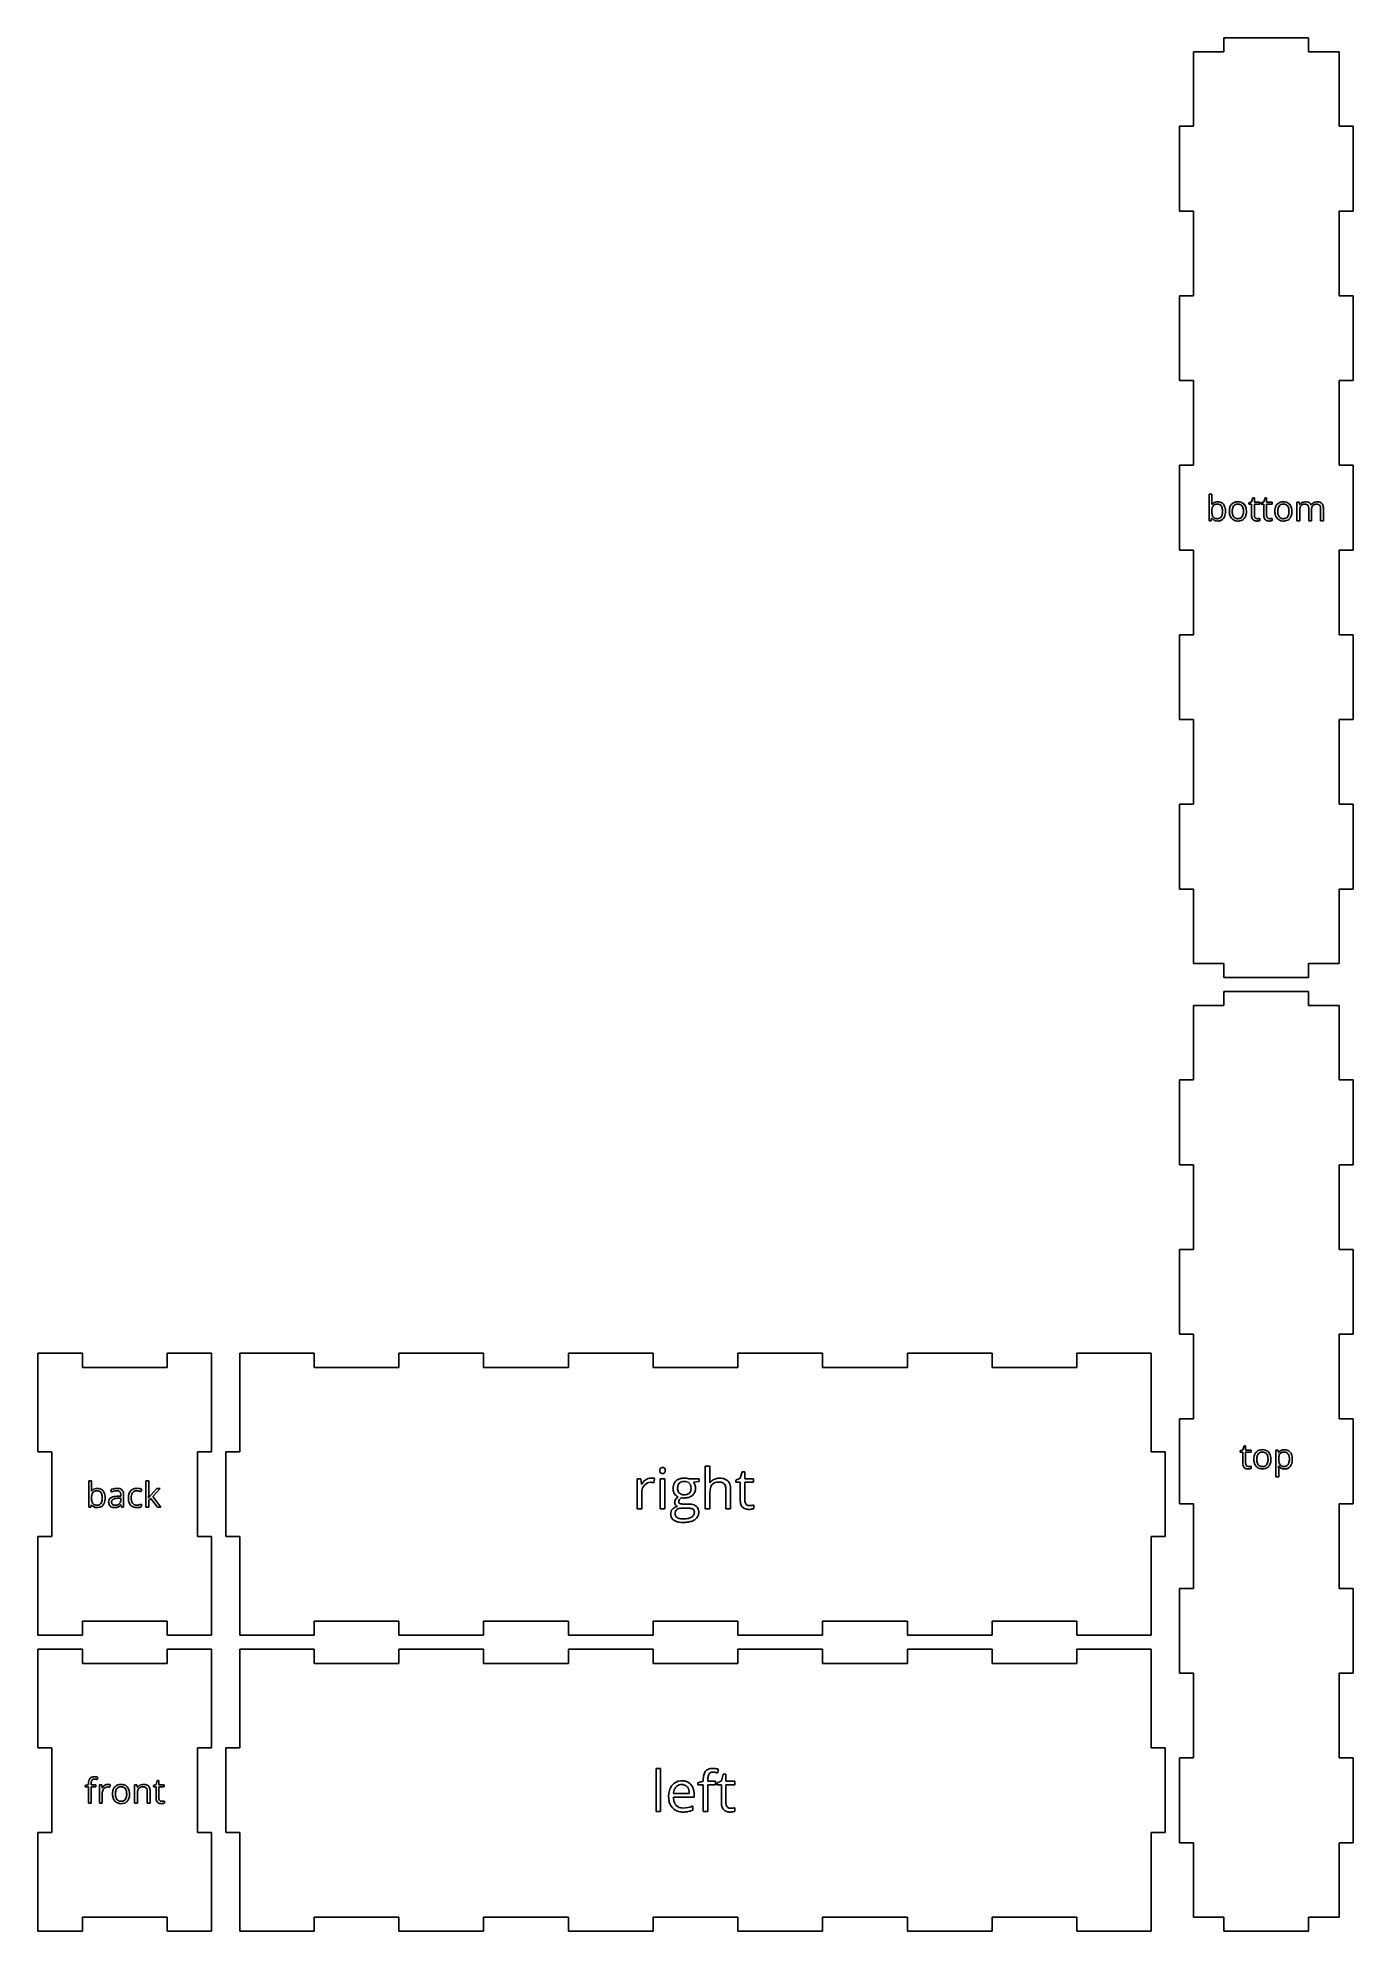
# Model space of a CAD drawing. Header units: millimetres. Extents: x 0 to 280, y 3 to 406.
import ezdxf

# ---------------------------------------------------------------- set-up
doc = ezdxf.new("R2010")
doc.units = ezdxf.units.MM

msp = doc.modelspace()

# ---------------------------------------------------------------- linework, layer by layer
at = {"layer": 'back_labelLayer'}
for p, q in [((10.83, 93.23), (10.83, 98.85)), ((10.83, 98.85), (11.43, 98.85)), ((11.43, 98.85), (11.43, 97.48)), ((15.7, 96.45), (15.51, 96.91)), ((22.12, 97.05), (21.94, 96.54)), ((23, 93.23), (23, 98.85)), ((23, 98.85), (23.59, 98.85)), ((23.59, 98.85), (23.59, 95.87)), ((24.07, 95.83), (25.35, 97.19)), ((26.06, 97.19), (24.45, 95.5)), ((25.35, 97.19), (26.06, 97.19)), ((11.26, 93.23), (10.83, 93.23)), ((11.39, 93.73), (11.26, 93.23)), ((11.43, 93.73), (11.39, 93.73)), ((11.4, 96.66), (11.43, 96.66)), ((16.99, 95.58), (17.66, 95.6)), ((17.64, 95.17), (17.04, 95.15)), ((17.64, 94.81), (17.64, 95.17)), ((17.68, 93.79), (17.65, 93.79)), ((17.66, 95.6), (17.66, 95.84)), ((17.8, 93.23), (17.68, 93.79)), ((18.24, 93.23), (17.8, 93.23)), ((18.24, 95.93), (18.24, 93.23)), ((22.06, 93.89), (22.06, 93.36)), ((23.59, 93.23), (23, 93.23)), ((23.57, 95.25), (23.59, 95.25)), ((24.05, 95.1), (23.59, 94.71)), ((23.59, 94.71), (23.59, 93.23)), ((25.44, 93.23), (24.05, 95.1)), ((24.45, 95.5), (26.17, 93.23)), ((26.17, 93.23), (25.44, 93.23))]:
    msp.add_line(p, q, dxfattribs=at)
for centre, radius, start, end in [((2.4, 97.35), 9.02, 355.7239, 358.1259), ((-1.08, 97.47), 12.51, 358.1123, 0.0485), ((12.55, 95.88), 1.36, 95.1835, 145.1109), ((12.57, 95.06), 1.69, 89.5731, 100.7324), ((12.67, 95.2), 2.05, 89.8743, 96.8145), ((12.59, 95.36), 1.39, 78.6782, 90.375), ((12.69, 95.42), 1.83, 74.2394, 90.5624), ((12.71, 95.86), 0.875, 35.5408, 79.8011), ((12.81, 95.86), 1.37, 38.5631, 74.067), ((16.82, 94.48), 2.77, 106.3569, 118.335), ((16.94, 94.11), 3.15, 104.5163, 106.5489), ((16.86, 94.47), 2.78, 90.0714, 104.6521), ((16.83, 94.8), 1.95, 90.4485, 103.7665), ((16.82, 95.27), 1.48, 83.6506, 90.1754), ((16.87, 94.72), 2.53, 81.5679, 90.3249), ((16.88, 95.77), 0.98, 70.5716, 83.9929), ((17.01, 95.67), 1.57, 68.2273, 81.7494), ((17.22, 96.18), 1.02, 47.8683, 68.2934), ((17.25, 96.24), 0.95, 19.2331, 46.6741), ((20.9, 95.68), 1.55, 101.4913, 138.3134), ((21.06, 95.4), 1.33, 88.7194, 112.5668), ((21.08, 94.9), 2.35, 89.5892, 102.1787), ((21.09, 95.4), 1.33, 87.675, 89.9748), ((21.1, 94.55), 2.71, 77.7702, 89.9476), ((21.07, 95.01), 1.72, 81.691, 87.5079), ((21.05, 94.27), 2.99, 74.6797, 77.9579), ((21.32, 95.27), 1.95, 70.0946, 74.7386), ((21.59, 95.99), 1.19, 63.5033, 70.1862), ((21.72, 96.27), 0.878, 62.9261, 63.1911), ((3.93, 97.25), 7.49, 355.4718, 355.653), ((14.66, 95.28), 3.23, 171.0667, 177.8457), ((16.05, 95.21), 4.62, 177.6177, 180.0425), ((15.39, 95.19), 3.97, 179.7763, 185.7075), ((12.51, 94.51), 1.33, 215.585, 245.8362), ((13.83, 95.03), 2.39, 185.5925, 194.205), ((13.32, 95.5), 1.88, 160.8927, 171.2334), ((12.83, 94.77), 1.36, 193.943, 208.0219), ((12.52, 95.78), 1.03, 143.3382, 161.256), ((12.42, 94.57), 0.905, 208.5537, 217.5604), ((12.33, 95.91), 0.798, 120.1403, 142.4249), ((12.39, 94.55), 0.87, 218.169, 253.8047), ((12.45, 95.69), 1.04, 100.4469, 119.6701), ((12.61, 94.74), 1.58, 245.9802, 255.5455), ((12.55, 95.05), 1.39, 253.1382, 266.8483), ((12.66, 94.97), 1.82, 255.7756, 270.3185), ((12.6, 95.58), 1.93, 266.3775, 270.051), ((12.61, 94.85), 1.2, 269.3869, 285.8631), ((12.67, 95.19), 2.03, 269.9226, 275.5482), ((12.77, 94.58), 1.42, 274.064, 321.4081), ((12.7, 94.53), 0.863, 286.0163, 326.8498), ((12.61, 95.79), 0.995, 32.7039, 35.5239), ((12.27, 94.81), 1.38, 326.7105, 343.6662), ((12.35, 95.64), 1.3, 15.778, 32.0151), ((11.47, 95.06), 2.22, 343.4172, 353.6369), ((11.49, 95.38), 2.2, 6.1648, 16.0397), ((10.15, 95.23), 3.54, 359.7681, 6.3096), ((10.26, 95.2), 3.44, 353.4935, 0.2205), ((12.5, 95.62), 1.77, 16.4709, 38.4075), ((12.56, 94.75), 1.69, 321.3162, 335.5436), ((12.03, 94.98), 2.27, 335.8306, 350.8255), ((11.6, 95.34), 2.71, 5.1339, 16.7973), ((10.8, 95.19), 3.52, 350.6563, 0.338), ((10.47, 95.22), 3.85, 359.8779, 5.4094), ((16.1, 94.36), 1.04, 115.4905, 182.3568), ((16.58, 94.31), 1.51, 179.5458, 192.6949), ((16.07, 94.18), 0.986, 192.0828, 227.4521), ((16.1, 94.22), 1.03, 227.7689, 237.805), ((16.18, 94.38), 1.22, 238.3273, 258.9184), ((16.62, 93.41), 2.12, 101.3568, 117.0798), ((17.45, 92.84), 4.02, 112.2123, 115.9641), ((16.64, 94.32), 0.947, 171.2121, 180.2058), ((16.55, 94.31), 0.857, 179.5266, 192.7788), ((16.34, 94.38), 0.64, 120.9734, 172.418), ((16.26, 94.24), 0.559, 192.3265, 222.0579), ((16.24, 94.22), 0.534, 222.5805, 229.2547), ((16.31, 94.32), 0.653, 229.7836, 254.2724), ((17.06, 93.83), 2.95, 103.6227, 112.432), ((16.31, 94.99), 1.84, 258.672, 270.4047), ((16.5, 94.14), 0.921, 113.5886, 121.6804), ((16.72, 93.61), 1.5, 102.7996, 113.2433), ((16.41, 94.64), 0.991, 253.9397, 266.4533), ((17.04, 91.46), 4.12, 92.4696, 101.7065), ((16.33, 95.85), 2.7, 269.9539, 273.1492), ((16.44, 95), 1.35, 266.0783, 270.0589), ((16.99, 92.46), 2.67, 96.3545, 102.9954), ((16.46, 95.3), 1.65, 269.5792, 282.0413), ((16.37, 95.19), 2.04, 272.9335, 281.4139), ((17.19, 90.75), 4.4, 91.8564, 96.4479), ((16.5, 94.55), 1.38, 281.298, 293.7313), ((16.58, 94.76), 1.1, 281.7121, 306.4594), ((17.16, 89.72), 5.86, 91.7165, 92.9096), ((16.6, 94.29), 1.11, 294.3933, 304.7371), ((17.01, 96.12), 0.609, 42.7296, 71.038), ((16.63, 94.68), 1, 306.988, 313.8561), ((16.31, 94.71), 1.62, 304.8485, 314.8531), ((16.62, 94.68), 1, 314.1892, 347.427), ((15.7, 95.33), 2.49, 314.7446, 321.7072), ((16.96, 96.09), 0.669, 20.4094, 41.4479), ((16.59, 95.95), 1.06, 7.8272, 20.6042), ((16.12, 94.8), 1.52, 346.9178, 0.2825), ((15.94, 95.85), 1.72, 359.6933, 8.0036), ((15.73, 94.81), 1.91, 359.8185, 0.0001), ((16.7, 96.04), 1.54, 6.3379, 19.6816), ((15.88, 95.94), 2.36, 359.8027, 6.6584), ((22.57, 95.2), 3.31, 169.8979, 180.3689), ((22.89, 95.18), 3.63, 179.9389, 183.9814), ((21.91, 95.09), 2.65, 183.5914, 196.354), ((21.42, 95.41), 2.14, 153.0875, 170.1052), ((21.04, 94.82), 1.73, 196.0167, 221.1349), ((20.98, 95.62), 1.65, 138.655, 152.6854), ((20.86, 94.7), 1.52, 221.7976, 256.8021), ((23.19, 95.2), 3.31, 174.531, 180.1549), ((22.79, 95.17), 2.9, 179.7042, 188.0744), ((21.9, 95.34), 2.01, 160.1418, 175.1368), ((21.74, 95.02), 1.85, 187.9315, 200.3886), ((20.96, 95.71), 1.01, 114.4266, 161.6633), ((21.17, 94.81), 1.24, 200.4183, 216.6393), ((20.94, 94.64), 0.953, 216.9695, 261.3103), ((21.04, 95.39), 2.24, 256.4244, 270.489), ((21.04, 95.13), 1.45, 260.1359, 270.2693), ((21.04, 96.19), 2.51, 270.2658, 286.2892), ((21.06, 96.44), 3.29, 269.9655, 272.8643), ((21.11, 95.67), 2.52, 272.5981, 282.1878), ((20.96, 94.26), 2.48, 77.2998, 81.7345), ((20.81, 93.56), 3.19, 74.7801, 77.4497), ((20.95, 94.06), 2.67, 68.3294, 74.8831), ((21.29, 94.88), 1.71, 282.0344, 296.9454), ((20.88, 96.76), 3.1, 286.046, 292.3654), ((4.1, 96.62), 19.52, 356.0329, 356.6442), ((-0.62, 96.93), 24.25, 356.0205, 356.056), ((11.83, 96.17), 11.77, 356.6326, 357.4909), ((19.6, 95.87), 4, 358.2739, 359.8929), ((16.49, 95.96), 7.11, 357.5041, 358.3308), ((26.49, 93.2), 3.55, 142.3233, 144.7076), ((28.38, 91.74), 5.94, 140.4332, 142.3365), ((30.85, 89.71), 9.13, 139.2799, 140.4703), ((33.7, 87.26), 12.89, 138.3418, 139.2877)]:
    msp.add_arc(centre, radius, start, end, dxfattribs=at)
at = {"layer": 'back_outsideCutPath'}
for p, q in [((0, 126), (0, 105.02)), ((9.48, 126), (0, 126)), ((9.48, 123), (9.48, 126)), ((37, 126), (27.52, 126)), ((27.52, 126), (27.52, 123)), ((37, 123.06), (37, 126)), ((27.52, 123), (9.48, 123)), ((37, 105.02), (37, 123.06)), ((0, 105.02), (3, 105.02)), ((3, 105.02), (3, 86.98)), ((34, 86.98), (34, 105.02)), ((34, 105.02), (37, 105.02)), ((3, 86.98), (0, 86.98)), ((0, 86.98), (0, 68.94)), ((37, 86.98), (34, 86.98)), ((37, 66), (37, 86.98)), ((0, 68.94), (0, 66)), ((9.48, 66), (9.48, 69)), ((9.48, 69), (27.52, 69)), ((27.52, 69), (27.52, 66)), ((0, 66), (9.48, 66)), ((27.52, 66), (37, 66))]:
    msp.add_line(p, q, dxfattribs=at)
at = {"layer": 'bottom_labelLayer'}
for p, q in [((249.33, 303.23), (249.33, 308.85)), ((249.33, 308.85), (249.93, 308.85)), ((249.9, 306.66), (249.93, 306.66)), ((249.93, 308.85), (249.93, 307.48)), ((257.81, 307.01), (258.37, 307.26)), ((257.81, 306.72), (257.81, 307.01)), ((258.37, 306.72), (257.81, 306.72)), ((258.37, 307.26), (258.63, 308.1)), ((258.37, 304.36), (258.37, 306.72)), ((258.63, 308.1), (258.97, 308.1)), ((258.97, 308.1), (258.97, 307.19)), ((258.97, 307.19), (260.12, 307.19)), ((260.12, 306.72), (258.97, 306.72)), ((258.97, 306.72), (258.97, 304.39)), ((260.12, 307.19), (260.12, 306.72)), ((260.42, 307.01), (260.99, 307.26)), ((260.42, 306.72), (260.42, 307.01)), ((260.99, 306.72), (260.42, 306.72)), ((260.99, 307.26), (261.24, 308.1)), ((260.99, 304.36), (260.99, 306.72)), ((261.24, 308.1), (261.59, 308.1)), ((261.59, 308.1), (261.59, 307.19)), ((261.59, 307.19), (262.74, 307.19)), ((262.74, 306.72), (261.59, 306.72)), ((261.59, 306.72), (261.59, 304.39)), ((262.74, 307.19), (262.74, 306.72)), ((268.03, 303.23), (268.03, 307.19)), ((268.03, 307.19), (268.51, 307.19)), ((268.51, 307.19), (268.61, 306.64)), ((268.61, 306.64), (268.64, 306.64)), ((271.02, 306.59), (271.05, 306.59)), ((249.76, 303.23), (249.33, 303.23)), ((249.88, 303.73), (249.76, 303.23)), ((249.93, 303.73), (249.88, 303.73)), ((260.15, 303.72), (260.15, 303.26)), ((262.76, 303.72), (262.76, 303.26)), ((268.63, 303.23), (268.03, 303.23)), ((268.63, 305.3), (268.63, 303.23)), ((270.55, 303.23), (270.55, 305.8)), ((271.15, 303.23), (270.55, 303.23)), ((271.15, 305.44), (271.15, 303.23)), ((273.07, 303.23), (273.07, 305.8)), ((273.67, 303.23), (273.07, 303.23)), ((273.67, 305.81), (273.67, 303.23))]:
    msp.add_line(p, q, dxfattribs=at)
for centre, radius, start, end in [((240.9, 307.35), 9.02, 355.7239, 358.1259), ((242.43, 307.25), 7.49, 355.4718, 355.653), ((237.42, 307.47), 12.51, 358.1123, 0.0485), ((251.05, 305.88), 1.36, 95.1835, 145.1109), ((251.02, 305.78), 1.03, 143.3382, 161.256), ((250.83, 305.91), 0.798, 120.1403, 142.4249), ((250.95, 305.69), 1.04, 100.4469, 119.6701), ((251.07, 305.06), 1.69, 89.5731, 100.7324), ((251.17, 305.2), 2.05, 89.8743, 96.8145), ((251.09, 305.36), 1.39, 78.6782, 90.375), ((251.19, 305.42), 1.83, 74.2394, 90.5624), ((251.21, 305.86), 0.875, 35.5408, 79.8011), ((251.31, 305.86), 1.37, 38.5631, 74.067), ((251.11, 305.79), 0.995, 32.7039, 35.5239), ((250.84, 305.64), 1.3, 15.778, 32.0151), ((251, 305.62), 1.77, 16.4709, 38.4075), ((255.7, 305.44), 2.04, 150.7112, 169.4695), ((255.36, 305.61), 1.66, 138.176, 150.2287), ((255.3, 305.66), 1.59, 99.1759, 137.9833), ((255.55, 305.61), 1.24, 142.9026, 162.375), ((255.32, 305.78), 0.955, 103.4685, 142.3119), ((255.46, 304.93), 2.33, 89.7326, 100.076), ((255.44, 305.32), 1.43, 89.4806, 103.8805), ((255.46, 305.24), 1.51, 79.3453, 90.3175), ((255.49, 305.24), 2.02, 73.5223, 90.5692), ((255.57, 305.75), 0.987, 37.9578, 80.4006), ((255.61, 305.67), 1.57, 41.1446, 73.2134), ((255.37, 305.61), 1.23, 20.0257, 37.4351), ((255.38, 305.48), 1.87, 13.5014, 41.0703), ((265.39, 305.44), 2.04, 150.7112, 169.4695), ((265.05, 305.61), 1.66, 138.176, 150.2287), ((265, 305.66), 1.59, 99.1759, 137.9833), ((265.25, 305.61), 1.24, 142.9026, 162.375), ((265.01, 305.78), 0.955, 103.4685, 142.3119), ((265.15, 304.93), 2.33, 89.7326, 100.076), ((265.13, 305.32), 1.43, 89.4806, 103.8805), ((265.15, 305.24), 1.51, 79.3453, 90.3175), ((265.18, 305.24), 2.02, 73.5223, 90.5692), ((265.27, 305.75), 0.987, 37.9578, 80.4006), ((265.3, 305.67), 1.57, 41.1446, 73.2134), ((265.07, 305.61), 1.23, 20.0257, 37.4351), ((265.08, 305.48), 1.87, 13.5014, 41.0703), ((269.66, 306.05), 1.18, 117.1209, 149.5424), ((269.69, 305.81), 1.01, 143.077, 161.3914), ((269.51, 305.93), 0.786, 123.7021, 142.3022), ((269.59, 305.79), 0.942, 101.1546, 123.0656), ((269.78, 305.83), 1.42, 93.8343, 117.5072), ((269.7, 305.26), 1.49, 89.5574, 101.4832), ((269.81, 305.54), 1.72, 89.9662, 94.283), ((269.71, 305.34), 1.4, 85.5239, 90.0794), ((269.83, 305.29), 1.96, 77.5572, 90.5513), ((269.75, 305.75), 0.995, 72.3601, 85.9562), ((269.87, 306.1), 0.629, 41.061, 72.8994), ((270.01, 306.08), 1.16, 52.7027, 78.0054), ((269.79, 306.05), 0.725, 20.7071, 40.0218), ((269.43, 305.91), 1.11, 7.9865, 20.7949), ((270.08, 306.2), 1.02, 22.2098, 51.4971), ((272.14, 305.96), 1.25, 119.4042, 150.1829), ((272.18, 305.8), 0.991, 140.9765, 161.17), ((272.03, 305.92), 0.794, 122.3597, 140.2884), ((272.28, 305.75), 1.5, 118.2584, 120.063), ((272.28, 305.74), 1.52, 95.8635, 117.9693), ((272.11, 305.76), 0.975, 101.0032, 121.784), ((272.23, 305.2), 1.54, 89.5621, 101.2962), ((272.33, 305.36), 1.89, 89.9196, 96.2618), ((272.24, 305.36), 1.39, 85.8144, 90.0684), ((272.35, 305.17), 2.08, 79.9361, 90.3803), ((272.28, 305.75), 0.995, 72.6395, 86.2569), ((272.39, 306.1), 0.631, 41.0408, 73.1793), ((272.49, 305.93), 1.32, 62.9723, 80.1665), ((272.32, 306.05), 0.725, 20.7071, 40.0218), ((271.96, 305.91), 1.11, 7.9865, 20.7949), ((272.63, 306.22), 0.988, 44.229, 62.6229), ((272.59, 306.2), 1.03, 19.5612, 43.3161), ((271.96, 305.97), 1.7, 7.5041, 19.9646), ((253.16, 305.28), 3.23, 171.0667, 177.8457), ((254.55, 305.21), 4.62, 177.6177, 180.0425), ((253.89, 305.19), 3.97, 179.7763, 185.7075), ((251.01, 304.51), 1.33, 215.585, 245.8362), ((252.33, 305.03), 2.39, 185.5925, 194.205), ((251.82, 305.5), 1.88, 160.8927, 171.2334), ((251.33, 304.77), 1.36, 193.943, 208.0219), ((250.92, 304.57), 0.905, 208.5537, 217.5604), ((250.89, 304.55), 0.87, 218.169, 253.8047), ((251.11, 304.74), 1.58, 245.9802, 255.5455), ((251.05, 305.05), 1.39, 253.1382, 266.8483), ((251.16, 304.97), 1.82, 255.7756, 270.3185), ((251.1, 305.58), 1.93, 266.3775, 270.051), ((251.11, 304.85), 1.2, 269.3869, 285.8631), ((251.17, 305.19), 2.03, 269.9226, 275.5482), ((251.27, 304.58), 1.42, 274.064, 321.4081), ((251.2, 304.53), 0.863, 286.0163, 326.8498), ((250.77, 304.81), 1.38, 326.7105, 343.6662), ((249.97, 305.06), 2.22, 343.4172, 353.6369), ((249.98, 305.38), 2.2, 6.1648, 16.0397), ((248.65, 305.23), 3.54, 359.7681, 6.3096), ((248.76, 305.2), 3.44, 353.4935, 0.2205), ((251.06, 304.75), 1.69, 321.3162, 335.5436), ((250.52, 304.98), 2.27, 335.8306, 350.8255), ((250.1, 305.34), 2.71, 5.1339, 16.7973), ((249.3, 305.19), 3.52, 350.6563, 0.338), ((248.96, 305.22), 3.85, 359.8779, 5.4094), ((256.76, 305.23), 3.11, 169.2443, 180.3881), ((256.64, 305.2), 3, 179.7745, 189.0933), ((255.87, 305.07), 2.22, 188.9102, 205.3172), ((255.64, 304.97), 1.97, 205.6559, 208.4463), ((255.35, 304.79), 1.62, 207.7947, 238.6758), ((257.43, 305.22), 3.17, 173.0086, 180.2464), ((257.3, 305.19), 3.04, 179.706, 187.916), ((256.29, 305.37), 2.01, 162.0653, 173.1675), ((256.19, 305.03), 1.91, 187.7639, 200.0977), ((255.57, 304.81), 1.26, 200.0846, 216.9132), ((255.37, 304.83), 1.67, 238.8115, 253.2429), ((255.35, 304.65), 0.983, 217.3009, 261.7099), ((255.43, 305.08), 1.93, 253.5437, 270.4182), ((255.45, 305.14), 1.49, 260.5033, 270.2477), ((255.45, 305.48), 2.33, 269.7503, 279.8033), ((255.47, 305.05), 1.39, 269.4482, 284.7256), ((255.58, 304.64), 0.97, 284.5662, 322.6334), ((255.6, 304.77), 1.6, 278.8959, 317.9979), ((255.32, 304.83), 1.29, 323.0089, 342.639), ((254.76, 305.38), 1.89, 7.744, 20.069), ((254.59, 305.07), 2.06, 342.3616, 353.7538), ((253.67, 305.22), 2.99, 359.7076, 7.8973), ((253.5, 305.2), 3.16, 353.5363, 0.2014), ((255.55, 304.81), 1.67, 318.144, 329.7566), ((255.22, 304.98), 2.03, 330.2507, 349.4117), ((254.51, 305.25), 2.77, 1.1277, 13.88), ((254.18, 305.19), 3.1, 349.1762, 0.3862), ((253.76, 305.21), 3.52, 359.9918, 1.542), ((260.26, 304.34), 1.89, 179.3551, 192.8477), ((259.31, 304.09), 0.907, 190.3818, 253.8772), ((260.18, 304.38), 1.21, 179.6417, 189.7506), ((259.76, 304.3), 0.775, 189.5481, 205.7873), ((259.58, 304.22), 0.582, 206.1294, 221.4084), ((259.5, 304.72), 1.57, 253.7848, 270.8853), ((259.56, 304.21), 0.557, 221.5949, 262.3505), ((259.61, 304.45), 0.802, 261.3267, 270.1912), ((259.52, 304.69), 1.54, 270.0026, 270.7609), ((259.51, 305.02), 1.87, 270.8933, 275.5484), ((259.61, 305.62), 1.97, 269.8804, 278.3029), ((259.45, 305.75), 2.6, 275.5261, 279.294), ((259.51, 305.4), 2.25, 279.1869, 280.1137), ((259.63, 305.46), 1.81, 278.4146, 279.0087), ((259.61, 304.85), 1.69, 280.0069, 283.3736), ((259.41, 306.88), 3.24, 278.959, 280.5104), ((259.62, 305.75), 2.09, 280.4845, 282.6271), ((259.76, 304.23), 1.04, 283.3071, 288.1197), ((259.81, 304.93), 1.25, 282.5877, 285.5794), ((259.9, 303.79), 0.59, 287.9888, 295.3048), ((259.9, 304.59), 0.902, 285.7249, 286.2566), ((262.87, 304.34), 1.89, 179.3551, 192.8477), ((261.93, 304.09), 0.907, 190.3818, 253.8772), ((262.79, 304.38), 1.21, 179.6417, 189.7506), ((262.37, 304.3), 0.775, 189.5481, 205.7873), ((262.19, 304.22), 0.582, 206.1294, 221.4084), ((262.11, 304.72), 1.57, 253.7848, 270.8853), ((262.17, 304.21), 0.557, 221.5949, 262.3505), ((262.22, 304.45), 0.802, 261.3267, 270.1912), ((262.14, 304.69), 1.54, 270.0026, 270.7609), ((262.13, 305.02), 1.87, 270.8933, 275.5484), ((262.23, 305.62), 1.97, 269.8804, 278.3029), ((262.06, 305.75), 2.6, 275.5261, 279.294), ((262.12, 305.4), 2.25, 279.1869, 280.1137), ((262.25, 305.46), 1.81, 278.4146, 279.0087), ((262.22, 304.85), 1.69, 280.0069, 283.3736), ((262.02, 306.88), 3.24, 278.959, 280.5104), ((262.37, 304.23), 1.04, 283.3071, 288.1197), ((262.24, 305.75), 2.09, 280.4845, 282.6271), ((262.42, 304.93), 1.25, 282.5877, 285.5794), ((262.51, 303.79), 0.59, 287.9888, 295.3048), ((262.51, 304.59), 0.902, 285.7249, 286.2566), ((266.45, 305.23), 3.11, 169.2443, 180.3881), ((266.34, 305.2), 3, 179.7745, 189.0933), ((265.57, 305.07), 2.22, 188.9102, 205.3172), ((265.34, 304.97), 1.97, 205.6559, 208.4463), ((265.04, 304.79), 1.62, 207.7947, 238.6758), ((267.13, 305.22), 3.17, 173.0086, 180.2464), ((266.99, 305.19), 3.04, 179.706, 187.916), ((265.98, 305.37), 2.01, 162.0653, 173.1675), ((265.88, 305.03), 1.91, 187.7639, 200.0977), ((265.27, 304.81), 1.26, 200.0846, 216.9132), ((265.06, 304.83), 1.67, 238.8115, 253.2429), ((265.04, 304.65), 0.983, 217.3009, 261.7099), ((265.12, 305.08), 1.93, 253.5437, 270.4182), ((265.15, 305.14), 1.49, 260.5033, 270.2477), ((265.15, 305.48), 2.33, 269.7503, 279.8033), ((265.17, 305.05), 1.39, 269.4482, 284.7256), ((265.28, 304.64), 0.97, 284.5662, 322.6334), ((265.3, 304.77), 1.6, 278.8959, 317.9979), ((265.02, 304.83), 1.29, 323.0089, 342.639), ((264.46, 305.38), 1.89, 7.744, 20.069), ((264.28, 305.07), 2.06, 342.3616, 353.7538), ((263.36, 305.22), 2.99, 359.7076, 7.8973), ((263.19, 305.2), 3.16, 353.5363, 0.2014), ((265.24, 304.81), 1.67, 318.144, 329.7566), ((264.92, 304.98), 2.03, 330.2507, 349.4117), ((264.2, 305.25), 2.77, 1.1277, 13.88), ((263.88, 305.19), 3.1, 349.1762, 0.3862), ((263.45, 305.21), 3.52, 359.9918, 1.542), ((271.64, 305.36), 3.01, 171.3042, 178.3502), ((272.8, 305.3), 4.18, 178.0976, 180.0252), ((270.43, 305.55), 1.78, 161.0234, 171.4469), ((268.78, 305.81), 1.77, 359.6948, 8.1472), ((273.78, 305.45), 2.64, 172.3776, 180.1829), ((274.53, 305.44), 3.38, 179.8957, 180.0001), ((272.78, 305.59), 1.63, 160.8732, 172.5273), ((271.3, 305.81), 1.77, 359.6948, 8.1472), ((270.92, 305.82), 2.75, 359.7107, 7.6907)]:
    msp.add_arc(centre, radius, start, end, dxfattribs=at)
at = {"layer": 'bottom_outsideCutPath'}
for p, q in [((246, 403), (246, 387.18)), ((252.48, 403), (246, 403)), ((270.52, 406), (252.48, 406)), ((252.48, 406), (252.48, 403)), ((270.52, 403), (270.52, 406)), ((277, 403), (270.52, 403)), ((277, 387.18), (277, 403)), ((246, 387.18), (243, 387.18)), ((243, 387.18), (243, 369.14)), ((280, 387.18), (277, 387.18)), ((280, 369.14), (280, 387.18)), ((243, 369.14), (246, 369.14)), ((246, 369.14), (246, 351.1)), ((277, 351.1), (277, 369.14)), ((277, 369.14), (280, 369.14)), ((246, 351.1), (243, 351.1)), ((243, 351.1), (243, 333.06)), ((280, 351.1), (277, 351.1)), ((280, 333.06), (280, 351.1)), ((243, 333.06), (246, 333.06)), ((246, 333.06), (246, 315.02)), ((277, 315.02), (277, 333.06)), ((277, 333.06), (280, 333.06)), ((246, 315.02), (243, 315.02)), ((243, 315.02), (243, 296.98)), ((280, 315.02), (277, 315.02)), ((280, 296.98), (280, 315.02)), ((243, 296.98), (246, 296.98)), ((246, 296.98), (246, 278.94)), ((277, 278.94), (277, 296.98)), ((277, 296.98), (280, 296.98)), ((246, 278.94), (243, 278.94)), ((243, 278.94), (243, 260.9)), ((280, 278.94), (277, 278.94)), ((280, 260.9), (280, 278.94)), ((243, 260.9), (246, 260.9)), ((246, 260.9), (246, 242.86)), ((277, 242.86), (277, 260.9)), ((277, 260.9), (280, 260.9)), ((246, 242.86), (243, 242.86)), ((243, 242.86), (243, 224.82)), ((280, 242.86), (277, 242.86)), ((280, 224.82), (280, 242.86)), ((243, 224.82), (246, 224.82)), ((246, 224.82), (246, 209)), ((277, 209), (277, 224.82)), ((277, 224.82), (280, 224.82)), ((246, 209), (252.48, 209)), ((252.48, 209), (252.48, 206)), ((252.48, 206), (270.52, 206)), ((270.52, 206), (270.52, 209)), ((270.52, 209), (277, 209))]:
    msp.add_line(p, q, dxfattribs=at)
at = {"layer": 'front_labelLayer'}
for p, q in [((10.05, 33.97), (10.76, 34.19)), ((10.05, 33.7), (10.05, 33.97)), ((10.76, 33.7), (10.05, 33.7)), ((10.76, 34.19), (10.76, 34.41)), ((10.76, 30.21), (10.76, 33.7)), ((11.36, 34.42), (11.36, 34.17)), ((11.36, 34.17), (12.37, 34.17)), ((12.37, 33.7), (11.36, 33.7)), ((11.36, 33.7), (11.36, 30.21)), ((12.37, 34.17), (12.37, 33.7)), ((12.77, 35.74), (12.62, 35.26)), ((13.09, 30.21), (13.09, 34.17)), ((13.09, 34.17), (13.59, 34.17)), ((13.59, 34.17), (13.66, 33.43)), ((13.66, 33.43), (13.69, 33.43)), ((13.69, 32.33), (13.69, 30.21)), ((15.37, 34.19), (15.29, 33.64)), ((20.58, 30.21), (20.58, 34.17)), ((20.58, 34.17), (21.07, 34.17)), ((21.07, 34.17), (21.17, 33.62)), ((21.17, 33.62), (21.2, 33.62)), ((21.18, 32.28), (21.18, 30.21)), ((23.29, 30.21), (23.29, 32.77)), ((23.89, 32.79), (23.89, 30.21)), ((24.6, 33.99), (25.17, 34.24)), ((24.6, 33.7), (24.6, 33.99)), ((25.17, 33.7), (24.6, 33.7)), ((25.17, 34.24), (25.42, 35.08)), ((25.17, 31.34), (25.17, 33.7)), ((25.42, 35.08), (25.77, 35.08)), ((25.77, 35.08), (25.77, 34.17)), ((25.77, 34.17), (26.92, 34.17)), ((26.92, 33.7), (25.77, 33.7)), ((25.77, 33.7), (25.77, 31.37)), ((26.92, 34.17), (26.92, 33.7)), ((11.36, 30.21), (10.76, 30.21)), ((13.69, 30.21), (13.09, 30.21)), ((21.18, 30.21), (20.58, 30.21)), ((23.89, 30.21), (23.29, 30.21)), ((26.95, 30.7), (26.95, 30.24))]:
    msp.add_line(p, q, dxfattribs=at)
for centre, radius, start, end in [((13.19, 34.44), 2.43, 167.5776, 180.6587), ((12.05, 34.7), 1.26, 141.7434, 168.2322), ((11.86, 34.8), 1.05, 98.2552, 139.6203), ((13.42, 34.46), 2.06, 171.6527, 178.4384), ((14.19, 34.42), 2.83, 178.1973, 180.023), ((12.6, 34.58), 1.23, 161.8437, 171.7848), ((12.09, 34.75), 0.694, 145.0689, 162.1801), ((11.95, 34.84), 0.519, 102.7678, 144.338), ((12.03, 34.04), 1.82, 89.6697, 99.9314), ((12.02, 34.56), 0.809, 89.4859, 103.4197), ((12.02, 34.08), 1.29, 83.0761, 89.7926), ((12.03, 33.94), 1.93, 81.5641, 89.7017), ((11.94, 33.45), 1.93, 76.5184, 83.0217), ((11.89, 32.99), 2.89, 75.9741, 81.6564), ((11.72, 32.49), 2.91, 71.9614, 76.5918), ((11.66, 32.02), 3.88, 73.2964, 76.0946), ((15.45, 32.44), 2.03, 139.4139, 150.6033), ((15.51, 32.33), 1.82, 173.6907, 180.0883), ((15.07, 32.4), 1.37, 138.9576, 174.5422), ((15.09, 32.75), 1.55, 124.2322, 139.4161), ((15.1, 32.37), 1.42, 135.621, 138.8378), ((14.85, 32.65), 1.04, 89.6336, 137.0881), ((14.89, 33.04), 1.2, 89.6797, 124.4406), ((14.86, 32.29), 1.41, 87.3435, 89.9662), ((14.91, 31.48), 2.75, 84.9923, 90.1281), ((14.83, 31.85), 1.84, 81.5885, 87.1917), ((14.71, 31.06), 2.64, 77.4453, 81.6361), ((14.97, 32.22), 2.01, 78.4892, 85.0265), ((19.01, 32.21), 3.11, 169.2443, 180.3881), ((17.95, 32.42), 2.04, 150.7112, 169.4695), ((17.61, 32.59), 1.66, 138.176, 150.2287), ((17.56, 32.64), 1.59, 99.1759, 137.9833), ((19.68, 32.2), 3.17, 173.0086, 180.2464), ((18.54, 32.35), 2.01, 162.0653, 173.1675), ((17.8, 32.59), 1.24, 142.9026, 162.375), ((17.57, 32.76), 0.955, 103.4685, 142.3119), ((17.71, 31.91), 2.33, 89.7326, 100.076), ((17.69, 32.3), 1.43, 89.4806, 103.8805), ((17.71, 32.22), 1.51, 79.3453, 90.3175), ((17.74, 32.22), 2.02, 73.5223, 90.5692), ((17.83, 32.73), 0.987, 37.9578, 80.4006), ((17.86, 32.65), 1.57, 41.1446, 73.2134), ((17.62, 32.59), 1.23, 20.0257, 37.4351), ((17.01, 32.36), 1.89, 7.744, 20.069), ((15.92, 32.2), 2.99, 359.7076, 7.8973), ((17.63, 32.46), 1.87, 13.5014, 41.0703), ((16.76, 32.23), 2.77, 1.1277, 13.88), ((16.01, 32.19), 3.52, 359.9918, 1.542), ((25.02, 32.28), 3.84, 178.0809, 180.0237), ((24.02, 32.33), 2.83, 171.1765, 178.3218), ((22.22, 32.97), 1.21, 116.9443, 147.6526), ((22.91, 32.51), 1.71, 159.9535, 171.3801), ((22.22, 32.76), 0.981, 140.1519, 160.3147), ((22.11, 32.84), 0.846, 118.5439, 139.1927), ((22.35, 32.76), 1.46, 115.8073, 117.6066), ((22.41, 32.61), 1.62, 94.3227, 115.5455), ((22.24, 32.59), 1.13, 100.1176, 118.1603), ((22.37, 31.91), 1.82, 89.5933, 100.3718), ((22.45, 32.27), 1.96, 89.958, 94.7108), ((22.39, 32.14), 1.59, 84.0198, 90.1511), ((22.47, 31.87), 2.37, 80.5586, 90.3538), ((22.45, 32.65), 1.07, 71.0827, 84.3692), ((22.58, 33.03), 0.676, 43.379, 71.5387), ((22.62, 32.73), 1.5, 65.1094, 80.7638), ((22.55, 33.01), 0.714, 22.7025, 42.3419), ((22.23, 32.88), 1.06, 8.4931, 22.658), ((22.79, 33.11), 1.08, 46.5585, 64.8782), ((21.6, 32.78), 1.7, 359.6714, 8.6878), ((22.8, 33.15), 1.04, 19.3849, 45.5997), ((22.2, 32.92), 1.68, 6.9633, 19.8363), ((21.28, 32.8), 2.62, 359.7631, 7.2116), ((18.89, 32.18), 3, 179.7745, 189.0933), ((18.12, 32.05), 2.22, 188.9102, 205.3172), ((17.89, 31.95), 1.97, 205.6559, 208.4463), ((17.6, 31.77), 1.62, 207.7947, 238.6758), ((19.55, 32.17), 3.04, 179.706, 187.916), ((18.44, 32.01), 1.91, 187.7639, 200.0977), ((17.82, 31.79), 1.26, 200.0846, 216.9132), ((17.62, 31.81), 1.67, 238.8115, 253.2429), ((17.6, 31.63), 0.983, 217.3009, 261.7099), ((17.68, 32.06), 1.93, 253.5437, 270.4182), ((17.7, 32.12), 1.49, 260.5033, 270.2477), ((17.71, 32.46), 2.33, 269.7503, 279.8033), ((17.72, 32.03), 1.39, 269.4482, 284.7256), ((17.83, 31.62), 0.97, 284.5662, 322.6334), ((17.86, 31.75), 1.6, 278.8959, 317.9979), ((17.58, 31.81), 1.29, 323.0089, 342.639), ((16.84, 32.05), 2.06, 342.3616, 353.7538), ((15.75, 32.18), 3.16, 353.5363, 0.2014), ((17.8, 31.79), 1.67, 318.144, 329.7566), ((17.48, 31.96), 2.03, 330.2507, 349.4117), ((16.43, 32.17), 3.1, 349.1762, 0.3862), ((27.05, 31.32), 1.89, 179.3551, 192.8477), ((26.11, 31.07), 0.907, 190.3818, 253.8772), ((26.98, 31.36), 1.21, 179.6417, 189.7506), ((26.55, 31.29), 0.775, 189.5481, 205.7873), ((26.37, 31.2), 0.582, 206.1294, 221.4084), ((26.29, 31.7), 1.57, 253.7848, 270.8853), ((26.35, 31.19), 0.557, 221.5949, 262.3505), ((26.4, 31.43), 0.802, 261.3267, 270.1912), ((26.32, 31.67), 1.54, 270.0026, 270.7609), ((26.31, 32), 1.87, 270.8933, 275.5484), ((26.41, 32.6), 1.97, 269.8804, 278.3029), ((26.24, 32.73), 2.6, 275.5261, 279.294), ((26.3, 32.38), 2.25, 279.1869, 280.1137), ((26.43, 32.44), 1.81, 278.4146, 279.0087), ((26.4, 31.83), 1.69, 280.0069, 283.3736), ((26.21, 33.86), 3.24, 278.959, 280.5104), ((26.55, 31.21), 1.04, 283.3071, 288.1197), ((26.42, 32.73), 2.09, 280.4845, 282.6271), ((26.6, 31.91), 1.25, 282.5877, 285.5794), ((26.69, 30.77), 0.59, 287.9888, 295.3048), ((26.69, 31.57), 0.902, 285.7249, 286.2566)]:
    msp.add_arc(centre, radius, start, end, dxfattribs=at)
at = {"layer": 'front_outsideCutPath'}
for p, q in [((0, 63), (0, 42.02)), ((9.48, 63), (0, 63)), ((9.48, 60), (9.48, 63)), ((37, 63), (27.52, 63)), ((27.52, 63), (27.52, 60)), ((37, 60.06), (37, 63)), ((27.52, 60), (9.48, 60)), ((37, 42.02), (37, 60.06)), ((0, 42.02), (3, 42.02)), ((3, 42.02), (3, 23.98)), ((34, 23.98), (34, 42.02)), ((34, 42.02), (37, 42.02)), ((3, 23.98), (0, 23.98)), ((0, 23.98), (0, 5.94)), ((37, 23.98), (34, 23.98)), ((37, 3), (37, 23.98)), ((0, 5.94), (0, 3)), ((9.48, 3), (9.48, 6)), ((9.48, 6), (27.52, 6)), ((27.52, 6), (27.52, 3)), ((0, 3), (9.48, 3)), ((27.52, 3), (37, 3))]:
    msp.add_line(p, q, dxfattribs=at)
at = {"layer": 'left_labelLayer'}
for p, q in [((131.61, 28.47), (131.61, 37.59)), ((131.61, 37.59), (132.58, 37.59)), ((132.58, 37.59), (132.58, 28.47)), ((144.92, 37.44), (144.67, 36.67)), ((145.51, 35.01), (145.92, 36.38)), ((145.92, 36.38), (146.48, 36.38)), ((146.48, 36.38), (146.48, 34.89)), ((135.32, 32.29), (138.67, 32.29)), ((140.51, 34.57), (141.66, 34.92)), ((140.51, 34.13), (140.51, 34.57)), ((141.66, 34.13), (140.51, 34.13)), ((141.66, 34.92), (141.66, 35.28)), ((141.66, 28.47), (141.66, 34.13)), ((142.63, 35.31), (142.63, 34.89)), ((142.63, 34.89), (144.27, 34.89)), ((144.27, 34.13), (142.63, 34.13)), ((142.63, 34.13), (142.63, 28.47)), ((144.27, 34.89), (144.27, 34.13)), ((144.59, 34.6), (145.51, 35.01)), ((144.59, 34.13), (144.59, 34.6)), ((145.51, 34.13), (144.59, 34.13)), ((145.51, 30.31), (145.51, 34.13)), ((146.48, 34.89), (148.35, 34.89)), ((148.35, 34.13), (146.48, 34.13)), ((146.48, 34.13), (146.48, 30.35)), ((148.35, 34.89), (148.35, 34.13)), ((132.58, 28.47), (131.61, 28.47)), ((139.72, 31.5), (135.29, 31.5)), ((139.44, 29.63), (139.44, 28.77)), ((139.72, 32.12), (139.72, 31.5)), ((142.63, 28.47), (141.66, 28.47)), ((148.39, 29.27), (148.39, 28.53))]:
    msp.add_line(p, q, dxfattribs=at)
for centre, radius, start, end in [((143.75, 35.76), 2.04, 141.7434, 168.2322), ((143.45, 35.92), 1.71, 98.2552, 139.6203), ((143.82, 35.84), 1.13, 145.0688, 162.1802), ((143.58, 35.99), 0.842, 102.7678, 144.338), ((143.71, 34.69), 2.96, 89.6697, 99.9314), ((143.7, 35.54), 1.31, 89.4859, 103.4197), ((143.7, 34.76), 2.09, 83.076, 89.7927), ((143.71, 34.52), 3.13, 81.5641, 89.7018), ((143.58, 33.73), 3.13, 76.5184, 83.0216), ((143.49, 32.98), 4.68, 75.974, 81.6565), ((143.21, 32.17), 4.72, 71.9613, 76.5918), ((143.12, 31.41), 6.3, 73.2964, 76.0946), ((139.39, 31.66), 5.11, 168.9539, 180.3843), ((137.72, 32), 3.41, 149.4071, 169.1854), ((137.26, 32.25), 2.88, 140.1056, 148.9068), ((136.97, 32.51), 2.49, 92.4763, 140.5386), ((138.97, 31.96), 3.67, 172.1546, 174.7615), ((138.14, 32.09), 2.83, 160.3353, 172.5315), ((137.29, 32.41), 1.92, 138.0995, 160.5866), ((136.96, 32.7), 1.48, 106.4657, 137.9176), ((137.07, 32.28), 1.92, 89.4423, 106.2089), ((137.1, 31.57), 3.44, 89.9638, 93.9177), ((137.1, 32.19), 2, 79.6468, 90.291), ((137.13, 32.04), 2.96, 74.2126, 90.545), ((137.24, 32.85), 1.33, 40.0823, 80.6243), ((137.32, 32.73), 2.25, 41.2065, 74.0233), ((137.11, 32.74), 1.5, 23.4822, 39.7072), ((136.54, 32.51), 2.11, 8.7343, 23.2772), ((135.36, 32.31), 3.31, 359.6745, 8.9225), ((136.96, 32.42), 2.72, 11.5994, 41.1496), ((135.76, 32.14), 3.96, 359.6148, 12.0336), ((145.6, 35.33), 3.94, 167.5776, 180.6587), ((147.23, 35.31), 4.59, 178.1974, 180.0232), ((145.97, 35.36), 3.33, 171.6528, 178.4384), ((144.64, 35.56), 1.99, 161.8438, 171.7847), ((139.84, 31.63), 5.56, 179.9886, 181.7991), ((138.59, 31.55), 4.3, 181.3575, 194.492), ((137.2, 31.17), 2.86, 194.0877, 223.0538), ((137.05, 31.06), 2.68, 223.5466, 256.1957), ((139.2, 31.58), 3.9, 181.1447, 190.8007), ((137.82, 31.31), 2.5, 190.6006, 206.0275), ((137.21, 31.02), 1.83, 206.295, 222.5558), ((137.15, 30.99), 1.77, 223.0645, 258.1401), ((137.32, 32.13), 3.78, 256.0088, 270.4848), ((137.37, 31.88), 2.68, 257.5312, 270.4319), ((137.36, 36.27), 7.92, 269.9669, 271.9932), ((137.37, 34.34), 5.14, 270.1984, 292.209), ((137.43, 34.36), 6.01, 271.912, 275.9727), ((137.64, 32.45), 4.08, 275.9054, 281.6604), ((137.54, 32.82), 4.47, 281.9936, 287.8852), ((137.11, 34.12), 5.84, 287.9023, 293.4861), ((137.12, 35.05), 5.89, 291.8256, 293.1614), ((148.57, 30.28), 3.06, 179.3551, 192.8478), ((147.03, 29.86), 1.47, 190.3818, 253.8772), ((148.44, 30.34), 1.96, 179.6417, 189.7506), ((147.75, 30.22), 1.26, 189.5479, 205.7874), ((147.47, 30.09), 0.943, 206.1295, 221.4084), ((147.33, 30.89), 2.54, 253.7848, 270.8853), ((147.43, 30.06), 0.904, 221.5949, 262.3505), ((147.51, 30.45), 1.3, 261.3265, 270.1914), ((147.37, 30.84), 2.49, 270.0035, 270.7608), ((147.36, 31.38), 3.03, 270.8932, 275.5484), ((147.52, 32.35), 3.19, 269.8803, 278.3028), ((147.25, 32.56), 4.22, 275.5261, 279.2939), ((147.35, 31.99), 3.64, 279.1865, 280.1144), ((147.55, 32.1), 2.94, 278.4155, 279.0082), ((147.51, 31.11), 2.74, 280.007, 283.3735), ((147.19, 34.39), 5.26, 278.959, 280.5104), ((147.75, 30.09), 1.69, 283.3069, 288.1198), ((147.53, 32.56), 3.4, 280.4847, 282.6268), ((147.83, 31.23), 2.03, 282.5877, 285.5794), ((147.98, 29.39), 0.957, 287.9889, 295.3048), ((147.98, 30.68), 1.46, 285.7245, 286.256)]:
    msp.add_arc(centre, radius, start, end, dxfattribs=at)
at = {"layer": 'left_outsideCutPath'}
for p, q in [((43, 63), (43, 42.02)), ((58.82, 63), (43, 63)), ((58.82, 60), (58.82, 63)), ((94.9, 63), (76.86, 63)), ((76.86, 63), (76.86, 60)), ((94.9, 60), (94.9, 63)), ((130.98, 63), (112.94, 63)), ((112.94, 63), (112.94, 60)), ((130.98, 60), (130.98, 63)), ((167.06, 63), (149.02, 63)), ((149.02, 63), (149.02, 60)), ((167.06, 60), (167.06, 63)), ((203.14, 63), (185.1, 63)), ((185.1, 63), (185.1, 60)), ((203.14, 60), (203.14, 63)), ((237, 63), (221.18, 63)), ((221.18, 63), (221.18, 60)), ((237, 60.06), (237, 63)), ((76.86, 60), (58.82, 60)), ((112.94, 60), (94.9, 60)), ((149.02, 60), (130.98, 60)), ((185.1, 60), (167.06, 60)), ((221.18, 60), (203.14, 60)), ((237, 42.02), (237, 60.06)), ((43, 42.02), (40, 42.02)), ((40, 42.02), (40, 23.98)), ((240, 42.02), (237, 42.02)), ((240, 23.98), (240, 42.02)), ((40, 23.98), (43, 23.98)), ((43, 23.98), (43, 5.94)), ((237, 3), (237, 23.98)), ((237, 23.98), (240, 23.98)), ((43, 5.94), (43, 3)), ((58.82, 3), (58.82, 6)), ((58.82, 6), (76.86, 6)), ((76.86, 6), (76.86, 3)), ((94.9, 3), (94.9, 6)), ((94.9, 6), (112.94, 6)), ((112.94, 6), (112.94, 3)), ((130.98, 3), (130.98, 6)), ((130.98, 6), (149.02, 6)), ((149.02, 6), (149.02, 3)), ((167.06, 3), (167.06, 6)), ((167.06, 6), (185.1, 6)), ((185.1, 6), (185.1, 3)), ((203.14, 3), (203.14, 6)), ((203.14, 6), (221.18, 6)), ((221.18, 6), (221.18, 3)), ((43, 3), (58.82, 3)), ((76.86, 3), (94.9, 3)), ((112.94, 3), (130.98, 3)), ((149.02, 3), (167.06, 3)), ((185.1, 3), (203.14, 3)), ((221.18, 3), (237, 3))]:
    msp.add_line(p, q, dxfattribs=at)
at = {"layer": 'right_labelLayer'}
for p, q in [((142.09, 92.88), (142.09, 102)), ((142.09, 102), (143.07, 102)), ((143.07, 102), (143.07, 99.24)), ((149.53, 99.42), (149.94, 100.79)), ((149.94, 100.79), (150.5, 100.79)), ((150.5, 100.79), (150.5, 99.3)), ((127.59, 92.88), (127.59, 99.3)), ((127.59, 99.3), (128.39, 99.3)), ((128.39, 99.3), (128.5, 98.12)), ((128.5, 98.12), (128.55, 98.12)), ((131.28, 99.35), (131.15, 98.45)), ((132.49, 92.88), (132.49, 99.3)), ((132.49, 99.3), (133.46, 99.3)), ((133.46, 99.3), (133.46, 92.88)), ((138.56, 99.3), (140.78, 99.3)), ((140.78, 98.69), (139.59, 98.55)), ((140.78, 99.3), (140.78, 98.69)), ((143.02, 98.41), (143.08, 98.41)), ((146.49, 92.88), (146.49, 97.04)), ((147.46, 97.07), (147.46, 92.88)), ((148.61, 99.02), (149.53, 99.42)), ((148.61, 98.55), (148.61, 99.02)), ((149.53, 98.55), (148.61, 98.55)), ((149.53, 94.73), (149.53, 98.55)), ((150.5, 99.3), (152.37, 99.3)), ((152.37, 98.55), (150.5, 98.55)), ((150.5, 98.55), (150.5, 94.77)), ((152.37, 99.3), (152.37, 98.55)), ((128.56, 92.88), (127.59, 92.88)), ((128.56, 96.33), (128.56, 92.88)), ((133.46, 92.88), (132.49, 92.88)), ((138.22, 93.03), (137.06, 93.03)), ((137.4, 93.9), (138.53, 93.9)), ((143.07, 92.88), (142.09, 92.88)), ((143.07, 96.24), (143.07, 92.88)), ((147.46, 92.88), (146.49, 92.88)), ((152.41, 93.69), (152.41, 92.94))]:
    msp.add_line(p, q, dxfattribs=at)
for centre, radius, start, end in [((133.48, 101.05), 1.08, 170.8452, 180.3544), ((133.55, 101.04), 1.15, 179.8805, 185.3688), ((133.2, 101), 0.792, 184.9926, 198.2041), ((133.08, 101.12), 0.669, 155.9679, 171.0515), ((132.92, 100.91), 0.502, 197.7934, 224.8941), ((132.88, 101.21), 0.455, 133.7879, 155.9172), ((132.95, 101.13), 0.562, 92.6447, 133.471), ((132.98, 100.95), 0.742, 89.9692, 93.7642), ((132.99, 101.12), 0.573, 46.3708, 90.8879), ((133.04, 101.18), 0.491, 17.7252, 46.4473), ((132.91, 100.97), 0.634, 332.6322, 350.0706), ((132.78, 101.08), 0.772, 4.9427, 18.1902), ((132.55, 101.04), 1.01, 349.8344, 0.3891), ((132.44, 101.05), 1.11, 359.8848, 5.3182), ((131.41, 96.5), 3.28, 139.414, 150.6033), ((130.79, 96.45), 2.22, 138.9576, 174.5422), ((130.82, 97.01), 2.51, 124.2321, 139.4161), ((130.85, 96.39), 2.31, 135.6207, 138.8378), ((130.44, 96.85), 1.69, 89.6335, 137.0881), ((130.51, 97.48), 1.94, 89.6797, 124.4406), ((130.44, 96.26), 2.28, 87.3437, 89.9659), ((130.53, 94.96), 4.47, 84.9923, 90.1281), ((130.4, 95.55), 2.99, 81.5885, 87.1917), ((130.22, 94.26), 4.29, 77.4454, 81.636), ((130.63, 96.16), 3.26, 78.4892, 85.0266), ((132.95, 100.94), 0.546, 225.1301, 249.9002), ((132.97, 101.01), 0.618, 250.5001, 270.5979), ((132.99, 100.96), 0.567, 269.1788, 314.2807), ((133.05, 100.9), 0.475, 313.6154, 332.2678), ((138.03, 97.25), 2.81, 166.8196, 180.4839), ((137.68, 97.22), 2.45, 179.976, 183.6207), ((137.23, 97.17), 2.01, 183.0161, 212.3123), ((137.1, 97.48), 1.85, 132.3288, 167.3341), ((137.22, 97.3), 2.07, 106.2189, 131.5378), ((138.74, 97.25), 2.56, 175.3393, 180.0865), ((138.08, 97.23), 1.9, 179.5617, 191.6529), ((138, 97.32), 1.82, 162.5912, 175.7343), ((137.42, 97.09), 1.22, 191.3555, 213.366), ((137.39, 97.53), 1.17, 135.584, 163.0016), ((137.34, 97.55), 1.12, 122.5211, 134.9967), ((137.54, 96.28), 3.13, 93.633, 106.5409), ((137.45, 97.37), 1.33, 101.062, 121.9739), ((137.59, 96.67), 2.04, 89.5859, 101.3334), ((137.64, 95.13), 4.3, 89.938, 94.0268), ((137.63, 96.6), 2.12, 76.1095, 90.7028), ((137.66, 95.69), 3.73, 82.5852, 90.1849), ((137.77, 96.58), 2.84, 74.0089, 82.5695), ((137.9, 97.57), 1.1, 13.9536, 77.6674), ((137.94, 97), 1.07, 282.7797, 346.4828), ((136.96, 97.3), 2.09, 359.1807, 15.0432), ((137.08, 97.24), 1.97, 345.4362, 0.7466), ((138.35, 97.57), 1.58, 29.4584, 38.3577), ((137.7, 97.2), 2.32, 23.1846, 29.5422), ((137.08, 96.93), 3, 21.2508, 23.3488), ((138.13, 97.34), 1.87, 6.8505, 20.9872), ((137.78, 97.24), 2.23, 342.565, 0.5958), ((137.61, 97.27), 2.4, 359.871, 7.0432), ((139.25, 98.95), 3.8, 351.9714, 354.9618), ((137.29, 99.12), 5.77, 354.9828, 357.8944), ((134.32, 99.23), 8.75, 357.8674, 0.0683), ((147.72, 96.32), 4.65, 171.3202, 178.3407), ((144.73, 97.38), 1.94, 119.8316, 147.9726), ((145.91, 96.6), 2.81, 160.1567, 171.5313), ((144.78, 97.02), 1.62, 140.6208, 160.5049), ((144.57, 97.16), 1.36, 118.4551, 139.6706), ((144.96, 97.02), 2.37, 116.6658, 120.4183), ((145.01, 96.91), 2.5, 96.6653, 116.3782), ((144.78, 96.75), 1.83, 100.1068, 118.0848), ((144.99, 95.65), 2.94, 89.5919, 100.3595), ((145.1, 96.25), 3.16, 89.8927, 96.9959), ((145.02, 96.02), 2.58, 84.0198, 90.151), ((145.13, 95.46), 3.95, 80.6863, 90.3537), ((145.12, 96.85), 1.74, 71.0828, 84.3692), ((145.33, 97.46), 1.1, 43.3791, 71.5386), ((145.38, 96.91), 2.48, 65.6023, 80.8844), ((145.28, 97.43), 1.16, 22.7025, 42.3419), ((144.76, 97.21), 1.72, 8.4932, 22.658), ((145.67, 97.57), 1.75, 46.7401, 65.413), ((143.74, 97.05), 2.75, 359.6714, 8.6877), ((145.69, 97.64), 1.69, 19.2204, 45.7661), ((144.72, 97.28), 2.73, 6.4734, 19.6468), ((143.26, 97.09), 4.21, 359.7945, 6.7744), ((131.51, 96.33), 2.95, 173.6908, 180.0883), ((136.2, 91.82), 1.49, 138.3916, 181.0053), ((136.36, 91.68), 1.7, 113.8121, 138.3496), ((137.32, 97.23), 2.11, 212.4713, 215.8875), ((136.68, 94.29), 1.11, 161.7226, 180.4843), ((136.68, 94.28), 1.12, 179.9839, 182.9377), ((136.47, 94.25), 0.902, 182.1767, 215.3415), ((137, 96.98), 1.71, 215.1641, 247.4748), ((136.56, 94.32), 0.986, 144.4964, 161.3351), ((136.66, 91.03), 2.41, 102.2871, 114.1173), ((136.69, 91.94), 1.02, 130.7945, 169.0414), ((136.71, 94.43), 1.2, 215.4649, 217.1748), ((136.88, 94.08), 1.39, 132.7259, 144.148), ((136.57, 94.31), 1.01, 216.5861, 245.4969), ((137.41, 93.52), 2.16, 125.2213, 132.8655), ((136.76, 91.85), 1.14, 117.2304, 130.5024), ((137.93, 92.79), 3.06, 121.2352, 125.3795), ((136.9, 91.56), 1.46, 99.8103, 116.8229), ((137.26, 97), 1.04, 213.9574, 227.7971), ((137.17, 94.42), 0.732, 147.5369, 180.2592), ((136.94, 94.41), 0.504, 179.2919, 198.3581), ((136.84, 94.39), 0.407, 199.2292, 239.5691), ((137.41, 94.26), 1.02, 128.0882, 147.14), ((137.4, 97.17), 1.26, 228.2621, 254.7341), ((136.92, 94.49), 0.54, 238.2198, 239.8463), ((136.98, 94.62), 0.682, 240.7302, 254.5027), ((137.04, 90.79), 2.24, 89.6435, 100.0209), ((137.85, 93.71), 1.73, 117.3935, 128.4095), ((137.17, 95.27), 1.35, 254.1636, 262.2123), ((137.32, 96.3), 2.39, 262.0555, 267.2084), ((137.54, 97.84), 2.64, 259.4963, 263.3905), ((137.58, 97.77), 1.89, 254.4016, 267.4349), ((137.39, 97.6), 3.7, 267.0919, 270.0863), ((137.59, 98.32), 3.13, 263.4836, 270.1272), ((137.62, 98.39), 2.5, 267.0155, 270.0322), ((137.6, 99.42), 4.22, 269.9691, 272.9313), ((137.65, 98), 2.12, 269.2257, 284.3774), ((137.67, 98.41), 3.21, 272.5335, 285.258), ((138.24, 86.84), 6.19, 86.5054, 90.1399), ((137.96, 97.4), 2.16, 284.9316, 310.6223), ((138.55, 89.92), 3.98, 81.5744, 90.306), ((138.4, 89.36), 3.66, 81.4172, 86.5757), ((138.65, 91.04), 1.97, 73.41, 81.5907), ((138.77, 91.35), 2.54, 68.3671, 81.7399), ((138.96, 92.04), 0.923, 58.9972, 73.8587), ((138.19, 97.13), 1.8, 310.6098, 342.0924), ((139.11, 92.31), 0.613, 31.5096, 58.0777), ((139.06, 92.07), 1.76, 52.1879, 68.2501), ((139.26, 92.34), 1.42, 8.6201, 51.8983), ((149.34, 96.24), 6.28, 178.108, 180.023), ((152.59, 94.69), 3.06, 179.3551, 192.8478), ((151.05, 94.28), 1.47, 190.3818, 253.8772), ((152.46, 94.76), 1.96, 179.6417, 189.7506), ((151.77, 94.63), 1.26, 189.5479, 205.7874), ((151.49, 94.5), 0.943, 206.1295, 221.4084), ((151.35, 95.31), 2.54, 253.7848, 270.8853), ((151.45, 94.48), 0.904, 221.5949, 262.3505), ((151.53, 94.87), 1.3, 261.3265, 270.1914), ((151.39, 95.26), 2.49, 270.0035, 270.7608), ((151.38, 95.8), 3.03, 270.8932, 275.5484), ((151.54, 96.76), 3.19, 269.8803, 278.3028), ((151.27, 96.98), 4.22, 275.5261, 279.2939), ((151.37, 96.41), 3.64, 279.1865, 280.1144), ((151.57, 96.51), 2.94, 278.4155, 279.0082), ((151.53, 95.52), 2.74, 280.007, 283.3735), ((151.21, 98.8), 5.26, 278.959, 280.5104), ((151.77, 94.5), 1.69, 283.3069, 288.1198), ((151.55, 96.97), 3.4, 280.4847, 282.6268), ((151.85, 95.64), 2.03, 282.5877, 285.5794), ((152, 93.81), 0.957, 287.9889, 295.3048), ((152, 95.09), 1.46, 285.7245, 286.256), ((136.77, 91.79), 2.05, 179.9785, 183.0227), ((136.3, 91.74), 1.58, 182.208, 207.7462), ((136.26, 91.76), 1.55, 208.9036, 236.4232), ((136.67, 92.34), 2.26, 235.9668, 251.2229), ((137.21, 91.82), 1.56, 168.2581, 180.382), ((136.63, 91.79), 0.977, 179.2208, 200.9355), ((136.52, 91.76), 0.859, 202.0287, 236.1458), ((137.05, 93.47), 3.45, 251.2102, 262.7064), ((136.69, 91.99), 1.14, 235.0636, 238.504), ((136.89, 92.35), 1.56, 239.1066, 254.4863), ((137.17, 93.29), 2.53, 254.2324, 263.4937), ((137.32, 95.45), 5.45, 262.5635, 270.2699), ((137.34, 94.73), 3.99, 263.4108, 270.1457), ((137.38, 97.71), 7.71, 269.7545, 276.617), ((137.38, 97.28), 6.54, 269.7958, 275.3991), ((137.35, 95.74), 5, 269.9083, 270.0001), ((137.62, 94.77), 4.01, 275.2957, 283.3516), ((137.72, 94.84), 4.82, 276.494, 286.4953), ((138.02, 93.13), 2.32, 283.1371, 295.8573), ((138.32, 92.48), 1.62, 296.4048, 301.8009), ((138.27, 93.02), 2.92, 286.2542, 302.528), ((138.43, 92.32), 1.42, 301.2231, 318.6238), ((138.69, 92.08), 1.06, 319.0765, 1.1407), ((138.95, 92.22), 0.797, 10.6609, 30.9361), ((138.44, 92.11), 1.32, 359.5461, 10.9905), ((138.57, 92.49), 2.31, 303.1867, 304.1726), ((138.9, 92.08), 1.79, 302.9904, 339.5494), ((138.59, 92.16), 2.11, 340.5269, 0.7202), ((138.56, 92.2), 2.14, 359.7431, 9.7326)]:
    msp.add_arc(centre, radius, start, end, dxfattribs=at)
at = {"layer": 'right_outsideCutPath'}
for p, q in [((43, 126), (43, 105.02)), ((58.82, 126), (43, 126)), ((58.82, 123), (58.82, 126)), ((94.9, 126), (76.86, 126)), ((76.86, 126), (76.86, 123)), ((94.9, 123), (94.9, 126)), ((130.98, 126), (112.94, 126)), ((112.94, 126), (112.94, 123)), ((130.98, 123), (130.98, 126)), ((167.06, 126), (149.02, 126)), ((149.02, 126), (149.02, 123)), ((167.06, 123), (167.06, 126)), ((203.14, 126), (185.1, 126)), ((185.1, 126), (185.1, 123)), ((203.14, 123), (203.14, 126)), ((237, 126), (221.18, 126)), ((221.18, 126), (221.18, 123)), ((237, 123.06), (237, 126)), ((76.86, 123), (58.82, 123)), ((112.94, 123), (94.9, 123)), ((149.02, 123), (130.98, 123)), ((185.1, 123), (167.06, 123)), ((221.18, 123), (203.14, 123)), ((237, 105.02), (237, 123.06)), ((43, 105.02), (40, 105.02)), ((40, 105.02), (40, 86.98)), ((240, 105.02), (237, 105.02)), ((240, 86.98), (240, 105.02)), ((40, 86.98), (43, 86.98)), ((43, 86.98), (43, 68.94)), ((237, 66), (237, 86.98)), ((237, 86.98), (240, 86.98)), ((43, 68.94), (43, 66)), ((58.82, 66), (58.82, 69)), ((58.82, 69), (76.86, 69)), ((76.86, 69), (76.86, 66)), ((94.9, 66), (94.9, 69)), ((94.9, 69), (112.94, 69)), ((112.94, 69), (112.94, 66)), ((130.98, 66), (130.98, 69)), ((130.98, 69), (149.02, 69)), ((149.02, 69), (149.02, 66)), ((167.06, 66), (167.06, 69)), ((167.06, 69), (185.1, 69)), ((185.1, 69), (185.1, 66)), ((203.14, 66), (203.14, 69)), ((203.14, 69), (221.18, 69)), ((221.18, 69), (221.18, 66)), ((43, 66), (58.82, 66)), ((76.86, 66), (94.9, 66)), ((112.94, 66), (130.98, 66)), ((149.02, 66), (167.06, 66)), ((185.1, 66), (203.14, 66)), ((221.18, 66), (237, 66))]:
    msp.add_line(p, q, dxfattribs=at)
at = {"layer": 'top_labelLayer'}
for p, q in [((255.95, 105.23), (256.52, 105.48)), ((255.95, 104.94), (255.95, 105.23)), ((256.52, 104.94), (255.95, 104.94)), ((256.52, 105.48), (256.77, 106.33)), ((256.52, 102.59), (256.52, 104.94)), ((256.77, 106.33), (257.12, 106.33)), ((257.12, 106.33), (257.12, 105.41)), ((257.12, 105.41), (258.27, 105.41)), ((258.27, 104.94), (257.12, 104.94)), ((257.12, 104.94), (257.12, 102.61)), ((258.27, 105.41), (258.27, 104.94)), ((263.56, 99.67), (263.56, 105.41)), ((263.56, 105.41), (264.05, 105.41)), ((264.05, 105.41), (264.13, 104.87)), ((264.13, 104.87), (264.16, 104.87)), ((258.3, 101.94), (258.3, 101.49)), ((264.16, 101.96), (264.12, 101.96)), ((264.16, 103.57), (264.16, 103.43)), ((264.16, 101.3), (264.16, 99.67)), ((264.16, 99.67), (263.56, 99.67))]:
    msp.add_line(p, q, dxfattribs=at)
for centre, radius, start, end in [((260.59, 103.84), 1.66, 138.176, 150.2287), ((260.53, 103.88), 1.59, 99.1759, 137.9833), ((260.55, 104), 0.955, 103.4685, 142.3119), ((260.69, 103.15), 2.33, 89.7326, 100.076), ((260.67, 103.55), 1.43, 89.4806, 103.8805), ((260.69, 103.46), 1.51, 79.3453, 90.3175), ((260.72, 103.47), 2.02, 73.5223, 90.5692), ((260.8, 103.97), 0.987, 37.9578, 80.4006), ((260.84, 103.9), 1.57, 41.1446, 73.2134), ((260.61, 103.7), 1.87, 13.5014, 41.0703), ((265.48, 103.94), 1.61, 132.3565, 144.9196), ((265.23, 104.21), 1.25, 115.4006, 132.3118), ((265.05, 104.14), 0.793, 118.557, 141.0243), ((265.18, 103.89), 1.07, 100.0868, 118.1917), ((265.33, 103.98), 1.5, 97.7067, 114.8821), ((265.3, 103.24), 1.73, 89.5905, 100.3502), ((265.4, 103.54), 1.94, 89.8468, 97.9475), ((265.32, 103.68), 1.29, 84.038, 90.0847), ((265.42, 103.64), 1.84, 74.1924, 90.5785), ((265.37, 104.04), 0.933, 35.4482, 85.2267), ((265.55, 104.11), 1.36, 38.0523, 74.0417), ((265.2, 103.84), 1.8, 16.3356, 37.9091), ((258.41, 102.57), 1.89, 179.3551, 192.8477), ((257.46, 102.31), 0.907, 190.3818, 253.8772), ((258.33, 102.61), 1.21, 179.6417, 189.7506), ((257.9, 102.53), 0.775, 189.5481, 205.7873), ((257.73, 102.45), 0.582, 206.1294, 221.4084), ((257.65, 102.94), 1.57, 253.7848, 270.8853), ((257.71, 102.43), 0.557, 221.5949, 262.3505), ((257.75, 102.67), 0.802, 261.3267, 270.1912), ((257.67, 102.91), 1.54, 270.0026, 270.7609), ((257.66, 103.25), 1.87, 270.8933, 275.5484), ((257.76, 103.84), 1.97, 269.8804, 278.3029), ((257.59, 103.97), 2.6, 275.5261, 279.294), ((257.65, 103.63), 2.25, 279.1869, 280.1137), ((257.78, 103.68), 1.81, 278.4146, 279.0087), ((257.75, 103.08), 1.69, 280.0069, 283.3736), ((257.56, 105.1), 3.24, 278.959, 280.5104), ((257.9, 102.45), 1.04, 283.3071, 288.1197), ((257.77, 103.97), 2.09, 280.4845, 282.6271), ((257.95, 103.15), 1.25, 282.5877, 285.5794), ((258.05, 102.02), 0.59, 287.9888, 295.3048), ((258.05, 102.81), 0.902, 285.7249, 286.2566), ((261.98, 103.45), 3.11, 169.2443, 180.3881), ((261.87, 103.42), 3, 179.7745, 189.0933), ((261.1, 103.29), 2.22, 188.9102, 205.3172), ((260.93, 103.66), 2.04, 150.7112, 169.4695), ((260.87, 103.2), 1.97, 205.6559, 208.4463), ((260.57, 103.01), 1.62, 207.7947, 238.6758), ((262.66, 103.45), 3.17, 173.0086, 180.2464), ((262.53, 103.42), 3.04, 179.706, 187.916), ((261.51, 103.59), 2.01, 162.0653, 173.1675), ((261.41, 103.26), 1.91, 187.7639, 200.0977), ((260.78, 103.84), 1.24, 142.9026, 162.375), ((260.8, 103.03), 1.26, 200.0846, 216.9132), ((260.59, 103.06), 1.67, 238.8115, 253.2429), ((260.58, 102.87), 0.983, 217.3009, 261.7099), ((260.66, 103.3), 1.93, 253.5437, 270.4182), ((260.68, 103.37), 1.49, 260.5033, 270.2477), ((260.68, 103.71), 2.33, 269.7503, 279.8033), ((260.7, 103.27), 1.39, 269.4482, 284.7256), ((260.81, 102.86), 0.97, 284.5662, 322.6334), ((260.83, 102.99), 1.6, 278.8959, 317.9979), ((260.6, 103.83), 1.23, 20.0257, 37.4351), ((260.55, 103.05), 1.29, 323.0089, 342.639), ((259.99, 103.61), 1.89, 7.744, 20.069), ((259.82, 103.29), 2.06, 342.3616, 353.7538), ((258.89, 103.45), 2.99, 359.7076, 7.8973), ((258.73, 103.42), 3.16, 353.5363, 0.2014), ((260.77, 103.04), 1.67, 318.144, 329.7566), ((260.45, 103.2), 2.03, 330.2507, 349.4117), ((259.74, 103.47), 2.77, 1.1277, 13.88), ((259.41, 103.41), 3.1, 349.1762, 0.3862), ((258.99, 103.43), 3.52, 359.9918, 1.542), ((258.48, 101.25), 5.68, 2.9503, 7.2021), ((259.4, 101.3), 4.76, 0.0319, 2.9015), ((267.03, 103.58), 2.87, 171.0869, 178.3247), ((267.98, 103.53), 3.82, 178.0664, 179.4474), ((268.13, 103.42), 3.97, 179.7763, 185.7075), ((265.24, 102.73), 1.33, 215.585, 245.8362), ((266.56, 103.26), 2.39, 185.5925, 194.205), ((265.92, 103.75), 1.75, 160.2896, 171.2453), ((265.56, 103), 1.36, 193.943, 208.0219), ((265.25, 104), 1.03, 141.889, 160.5973), ((265.15, 102.79), 0.905, 208.5537, 217.5604), ((265.12, 102.78), 0.87, 218.169, 253.8047), ((265.34, 102.97), 1.58, 245.9802, 255.5455), ((265.28, 103.27), 1.39, 253.1382, 266.8483), ((265.39, 103.2), 1.82, 255.7756, 270.3185), ((265.33, 103.81), 1.93, 266.3775, 270.051), ((265.34, 102.89), 1.01, 269.2257, 292.043), ((265.41, 103.41), 2.03, 269.9226, 275.5482), ((265.5, 102.8), 1.42, 274.064, 321.4081), ((265.36, 102.81), 0.93, 293.143, 324.1354), ((265.15, 102.98), 1.2, 323.162, 325.0151), ((265.1, 103.83), 1.27, 19.8992, 35.898), ((264.94, 103.12), 1.45, 325.5753, 344.1505), ((264.5, 103.61), 1.92, 7.7149, 19.886), ((264.19, 103.34), 2.23, 343.9336, 355.1137), ((263.4, 103.46), 3.03, 359.7108, 7.861), ((263.23, 103.43), 3.2, 354.8402, 0.1174), ((265.29, 102.97), 1.69, 321.3162, 335.5436), ((264.76, 103.2), 2.27, 335.8306, 350.8255), ((264.28, 103.55), 2.77, 4.5766, 16.6089), ((263.53, 103.41), 3.52, 350.6563, 0.338), ((263.14, 103.44), 3.91, 359.9003, 4.9018)]:
    msp.add_arc(centre, radius, start, end, dxfattribs=at)
at = {"layer": 'top_outsideCutPath'}
for p, q in [((270.52, 203), (252.48, 203)), ((252.48, 203), (252.48, 200)), ((270.52, 200), (270.52, 203)), ((246, 200), (246, 184.18)), ((252.48, 200), (246, 200)), ((277, 200), (270.52, 200)), ((277, 184.18), (277, 200)), ((246, 184.18), (243, 184.18)), ((243, 184.18), (243, 166.14)), ((280, 184.18), (277, 184.18)), ((280, 166.14), (280, 184.18)), ((243, 166.14), (246, 166.14)), ((246, 166.14), (246, 148.1)), ((277, 148.1), (277, 166.14)), ((277, 166.14), (280, 166.14)), ((246, 148.1), (243, 148.1)), ((243, 148.1), (243, 130.06)), ((280, 148.1), (277, 148.1)), ((280, 130.06), (280, 148.1)), ((243, 130.06), (246, 130.06)), ((246, 130.06), (246, 112.02)), ((277, 112.02), (277, 130.06)), ((277, 130.06), (280, 130.06)), ((246, 112.02), (243, 112.02)), ((243, 112.02), (243, 93.98)), ((280, 112.02), (277, 112.02)), ((280, 93.98), (280, 112.02)), ((243, 93.98), (246, 93.98)), ((246, 93.98), (246, 75.94)), ((277, 75.94), (277, 93.98)), ((277, 93.98), (280, 93.98)), ((246, 75.94), (243, 75.94)), ((243, 75.94), (243, 57.9)), ((280, 75.94), (277, 75.94)), ((280, 57.9), (280, 75.94)), ((243, 57.9), (246, 57.9)), ((246, 57.9), (246, 39.86)), ((277, 39.86), (277, 57.9)), ((277, 57.9), (280, 57.9)), ((246, 39.86), (243, 39.86)), ((243, 39.86), (243, 21.82)), ((280, 39.86), (277, 39.86)), ((280, 21.82), (280, 39.86)), ((243, 21.82), (246, 21.82)), ((246, 21.82), (246, 6)), ((277, 6), (277, 21.82)), ((277, 21.82), (280, 21.82)), ((246, 6), (252.48, 6)), ((252.48, 6), (252.48, 3)), ((270.52, 3), (270.52, 6)), ((270.52, 6), (277, 6)), ((252.48, 3), (270.52, 3))]:
    msp.add_line(p, q, dxfattribs=at)

doc.saveas('drawing.dxf')
